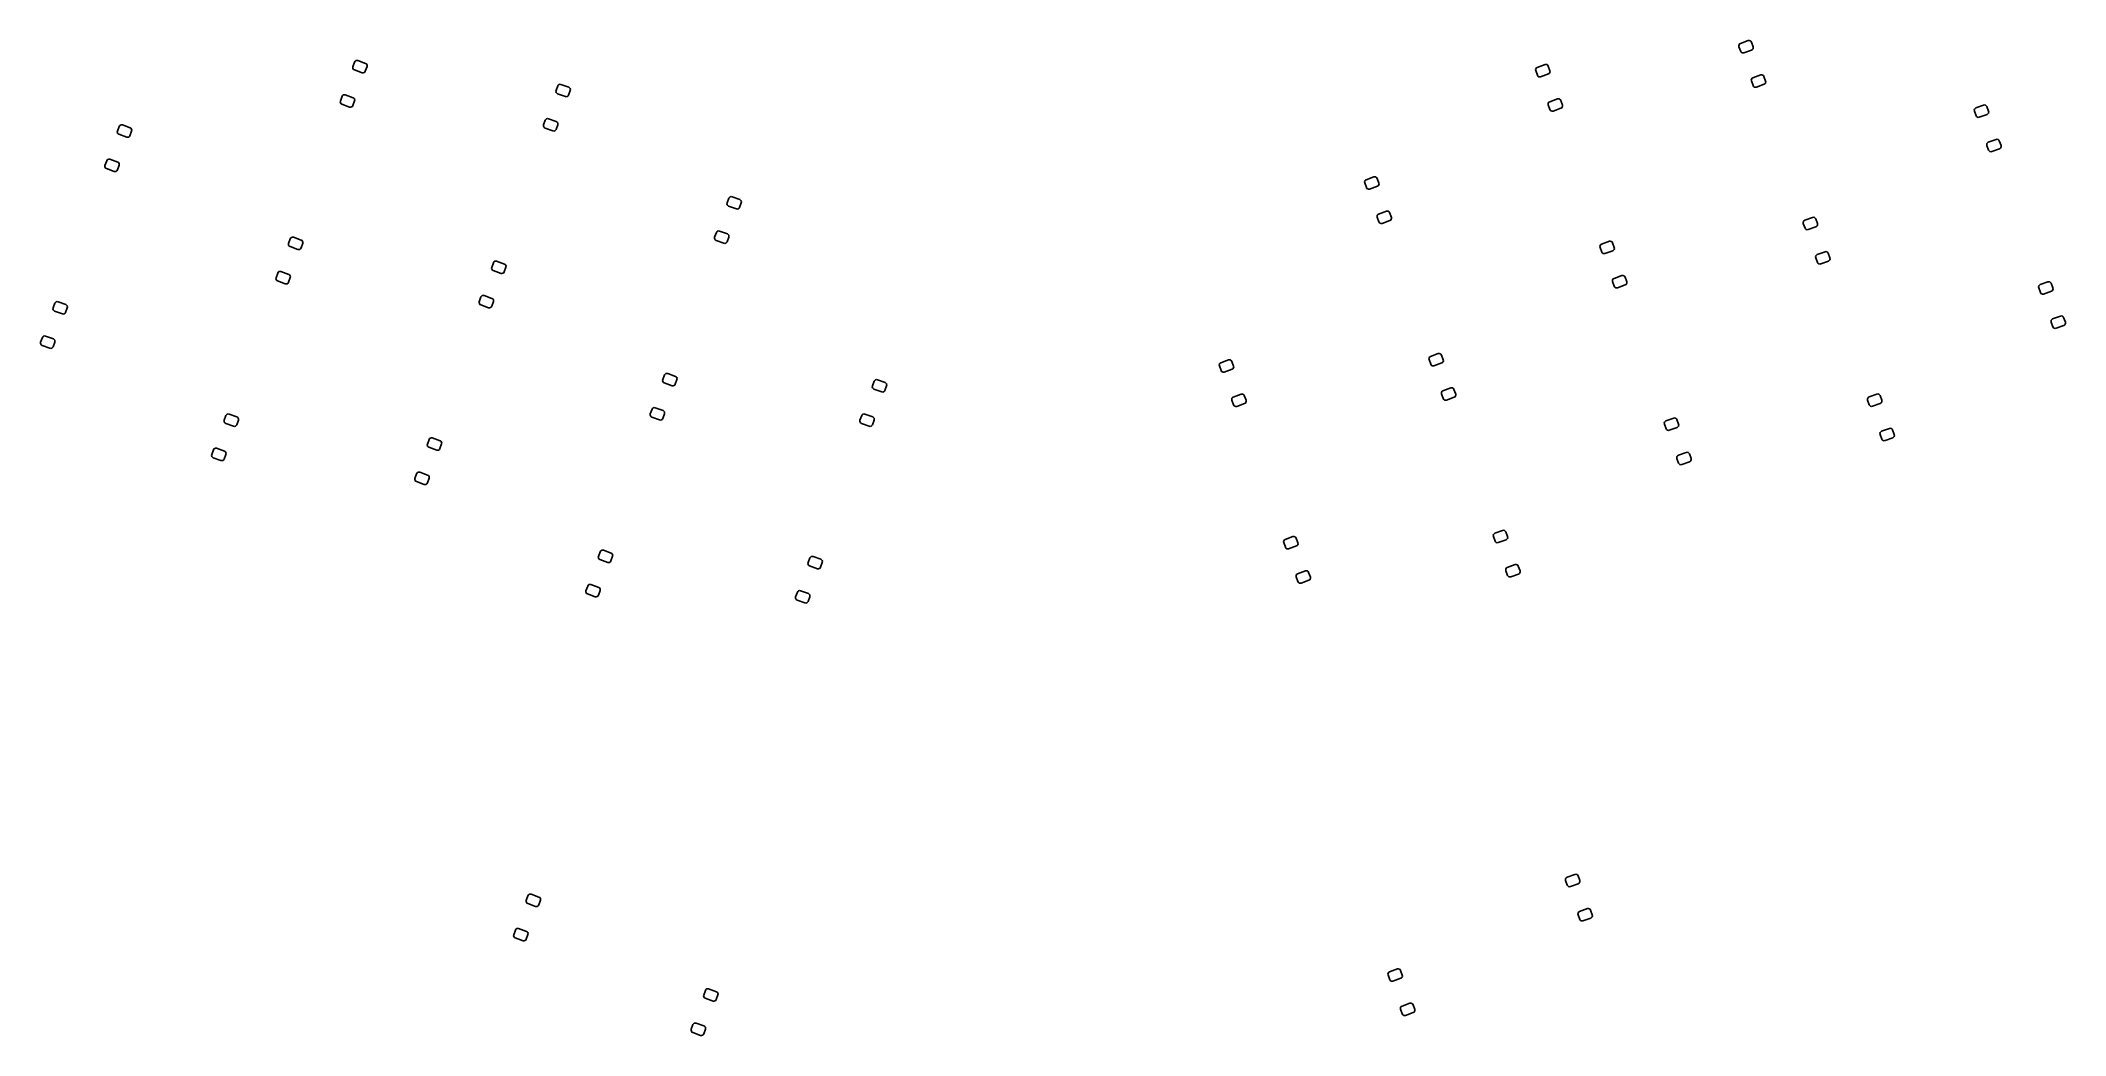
# Model space of a CAD drawing. Extents: x 2.15 to 9.36, y -5.86 to -2.32.
import ezdxf

# ---------------------------------------------------------------- set-up
doc = ezdxf.new("R2010")
doc.units = 0
doc.header["$MEASUREMENT"] = 0
doc.layers.add('BLACK', color=7, linetype='CONTINUOUS')

msp = doc.modelspace()

# ---------------------------------------------------------------- linework, layer by layer
at = {"layer": 'BLACK', "linetype": 'CONTINUOUS'}
for p, q in [((8.19612, -2.34267), (8.19694, -2.33931)), ((8.19665, -2.34608), (8.19612, -2.34267)), ((8.20271, -2.36273), (8.19665, -2.34608)), ((8.19694, -2.33931), (8.19899, -2.33652)), ((8.19899, -2.33652), (8.20194, -2.33473)), ((8.20194, -2.33473), (8.22969, -2.32463)), ((8.2045, -2.36569), (8.20271, -2.36273)), ((8.20729, -2.36773), (8.2045, -2.36569)), ((8.21065, -2.36855), (8.20729, -2.36773)), ((8.21406, -2.36803), (8.21065, -2.36855)), ((8.24181, -2.35793), (8.21406, -2.36803)), ((8.22969, -2.32463), (8.23311, -2.32411)), ((8.23311, -2.32411), (8.23646, -2.32493)), ((8.23646, -2.32493), (8.23925, -2.32697)), ((8.23925, -2.32697), (8.24104, -2.32993)), ((8.24104, -2.32993), (8.2471, -2.34657)), ((8.24476, -2.35613), (8.24181, -2.35793)), ((8.24681, -2.35335), (8.24476, -2.35613)), ((8.24763, -2.34999), (8.24681, -2.35335)), ((8.2471, -2.34657), (8.24763, -2.34999)), ((3.26379, -2.42076), (3.26431, -2.41735)), ((3.26461, -2.42412), (3.26379, -2.42076)), ((3.26431, -2.41735), (3.27037, -2.4007)), ((3.26665, -2.42691), (3.26461, -2.42412)), ((3.26961, -2.4287), (3.26665, -2.42691)), ((3.29735, -2.4388), (3.26961, -2.4287)), ((3.27037, -2.4007), (3.27216, -2.39774)), ((3.27216, -2.39774), (3.27495, -2.3957)), ((3.27495, -2.3957), (3.27831, -2.39488)), ((3.27831, -2.39488), (3.28173, -2.39541)), ((3.28173, -2.39541), (3.30947, -2.4055)), ((3.30077, -2.43933), (3.29735, -2.4388)), ((3.30413, -2.4385), (3.30077, -2.43933)), ((3.30691, -2.43646), (3.30413, -2.4385)), ((3.30871, -2.43351), (3.30691, -2.43646)), ((3.31477, -2.41686), (3.30871, -2.43351)), ((3.30947, -2.4055), (3.31243, -2.4073)), ((3.31243, -2.4073), (3.31447, -2.41008)), ((3.31447, -2.41008), (3.31529, -2.41344)), ((3.31529, -2.41344), (3.31477, -2.41686)), ((7.47297, -2.42781), (7.47379, -2.42446)), ((7.4735, -2.43123), (7.47297, -2.42781)), ((7.47956, -2.44788), (7.4735, -2.43123)), ((7.47379, -2.42446), (7.47584, -2.42167)), ((7.47584, -2.42167), (7.47879, -2.41987)), ((7.47879, -2.41987), (7.50654, -2.40978)), ((7.48135, -2.45083), (7.47956, -2.44788)), ((7.51866, -2.44307), (7.49091, -2.45317)), ((7.50654, -2.40978), (7.50995, -2.40925)), ((7.50995, -2.40925), (7.51331, -2.41007)), ((7.51331, -2.41007), (7.5161, -2.41212)), ((7.5161, -2.41212), (7.51789, -2.41507)), ((7.51789, -2.41507), (7.52395, -2.43172)), ((7.52161, -2.44128), (7.51866, -2.44307)), ((7.52366, -2.43849), (7.52161, -2.44128)), ((7.52448, -2.43513), (7.52366, -2.43849)), ((7.52395, -2.43172), (7.52448, -2.43513)), ((8.24638, -2.45682), (8.27413, -2.44672)), ((8.27413, -2.44672), (8.27754, -2.44619)), ((8.27754, -2.44619), (8.2809, -2.44701)), ((8.2809, -2.44701), (8.28369, -2.44906)), ((8.28369, -2.44906), (8.28548, -2.45201)), ((3.22594, -2.52279), (3.22773, -2.51983)), ((3.22773, -2.51983), (3.23052, -2.51779)), ((3.23052, -2.51779), (3.23387, -2.51697)), ((3.23387, -2.51697), (3.23729, -2.51749)), ((3.23729, -2.51749), (3.26504, -2.52759)), ((3.98694, -2.50591), (3.98746, -2.50249)), ((3.98776, -2.50927), (3.98694, -2.50591)), ((3.98746, -2.50249), (3.99352, -2.48584)), ((3.9898, -2.51205), (3.98776, -2.50927)), ((3.99276, -2.51385), (3.9898, -2.51205)), ((4.0205, -2.52394), (3.99276, -2.51385)), ((3.99352, -2.48584), (3.99532, -2.48289)), ((3.99532, -2.48289), (3.9981, -2.48085)), ((3.9981, -2.48085), (4.00146, -2.48002)), ((4.00146, -2.48002), (4.00488, -2.48055)), ((4.00488, -2.48055), (4.03262, -2.49065)), ((4.03007, -2.52161), (4.02728, -2.52365)), ((4.03186, -2.51865), (4.03007, -2.52161)), ((4.03792, -2.502), (4.03186, -2.51865)), ((4.03262, -2.49065), (4.03558, -2.49244)), ((4.03558, -2.49244), (4.03762, -2.49523)), ((4.03762, -2.49523), (4.03844, -2.49859)), ((4.03844, -2.49859), (4.03792, -2.502)), ((7.48414, -2.45288), (7.48135, -2.45083)), ((7.48749, -2.4537), (7.48414, -2.45288)), ((7.49091, -2.45317), (7.48749, -2.4537)), ((8.24056, -2.46475), (8.24138, -2.4614)), ((8.24108, -2.46817), (8.24056, -2.46475)), ((8.24714, -2.48482), (8.24108, -2.46817)), ((8.24138, -2.4614), (8.24342, -2.45861)), ((8.24342, -2.45861), (8.24638, -2.45682)), ((8.24894, -2.48777), (8.24714, -2.48482)), ((8.25172, -2.48982), (8.24894, -2.48777)), ((8.25508, -2.49064), (8.25172, -2.48982)), ((8.2585, -2.49011), (8.25508, -2.49064)), ((8.28624, -2.48001), (8.2585, -2.49011)), ((8.28548, -2.45201), (8.29154, -2.46866)), ((8.2892, -2.47822), (8.28624, -2.48001)), ((8.29124, -2.47543), (8.2892, -2.47822)), ((8.29206, -2.47208), (8.29124, -2.47543)), ((8.29154, -2.46866), (8.29206, -2.47208)), ((3.21935, -2.54285), (3.21988, -2.53943)), ((3.22017, -2.54621), (3.21935, -2.54285)), ((3.21988, -2.53943), (3.22594, -2.52279)), ((3.22222, -2.54899), (3.22017, -2.54621)), ((3.22517, -2.55079), (3.22222, -2.54899)), ((3.25292, -2.56089), (3.22517, -2.55079)), ((3.25633, -2.56141), (3.25292, -2.56089)), ((3.25969, -2.56059), (3.25633, -2.56141)), ((3.26248, -2.55855), (3.25969, -2.56059)), ((3.26427, -2.55559), (3.26248, -2.55855)), ((3.27033, -2.53894), (3.26427, -2.55559)), ((3.26504, -2.52759), (3.26799, -2.52938)), ((3.26799, -2.52938), (3.27003, -2.53217)), ((3.27003, -2.53217), (3.27086, -2.53553)), ((3.27086, -2.53553), (3.27033, -2.53894)), ((4.02392, -2.52447), (4.0205, -2.52394)), ((4.02728, -2.52365), (4.02392, -2.52447)), ((7.51741, -2.5499), (7.51823, -2.54654)), ((7.51793, -2.55331), (7.51741, -2.5499)), ((7.52399, -2.56996), (7.51793, -2.55331)), ((7.51823, -2.54654), (7.52027, -2.54375)), ((7.52027, -2.54375), (7.52323, -2.54196)), ((7.52323, -2.54196), (7.55097, -2.53186)), ((7.52579, -2.57292), (7.52399, -2.56996)), ((7.52857, -2.57496), (7.52579, -2.57292)), ((7.53193, -2.57578), (7.52857, -2.57496)), ((7.53535, -2.57526), (7.53193, -2.57578)), ((7.56309, -2.56516), (7.53535, -2.57526)), ((7.55097, -2.53186), (7.55439, -2.53134)), ((7.55439, -2.53134), (7.55775, -2.53216)), ((7.55775, -2.53216), (7.56053, -2.5342)), ((7.56053, -2.5342), (7.56233, -2.53716)), ((7.56233, -2.53716), (7.56839, -2.5538)), ((7.56605, -2.56337), (7.56309, -2.56516)), ((7.56809, -2.56058), (7.56605, -2.56337)), ((7.56891, -2.55722), (7.56809, -2.56058)), ((7.56839, -2.5538), (7.56891, -2.55722)), ((9.03373, -2.57199), (9.03455, -2.56863)), ((9.03426, -2.5754), (9.03373, -2.57199)), ((9.04032, -2.59205), (9.03426, -2.5754)), ((9.03455, -2.56863), (9.0366, -2.56584)), ((9.0366, -2.56584), (9.03955, -2.56405)), ((9.03955, -2.56405), (9.0673, -2.55395)), ((9.04211, -2.59501), (9.04032, -2.59205)), ((9.07942, -2.58725), (9.05167, -2.59735)), ((9.0673, -2.55395), (9.07071, -2.55343)), ((9.07071, -2.55343), (9.07407, -2.55425)), ((9.07407, -2.55425), (9.07686, -2.55629)), ((9.07686, -2.55629), (9.07865, -2.55925)), ((9.07865, -2.55925), (9.08471, -2.57589)), ((9.08237, -2.58545), (9.07942, -2.58725)), ((9.08441, -2.58267), (9.08237, -2.58545)), ((9.08524, -2.57931), (9.08441, -2.58267)), ((9.08471, -2.57589), (9.08524, -2.57931)), ((2.42618, -2.65008), (2.4267, -2.64667)), ((2.427, -2.65344), (2.42618, -2.65008)), ((2.4267, -2.64667), (2.43276, -2.63002)), ((2.42904, -2.65623), (2.427, -2.65344)), ((2.432, -2.65802), (2.42904, -2.65623)), ((2.45975, -2.66812), (2.432, -2.65802)), ((2.43276, -2.63002), (2.43456, -2.62706)), ((2.43456, -2.62706), (2.43734, -2.62502)), ((2.43734, -2.62502), (2.4407, -2.6242)), ((2.4407, -2.6242), (2.44412, -2.62472)), ((2.44412, -2.62472), (2.47186, -2.63482)), ((2.46931, -2.66578), (2.46652, -2.66782)), ((2.4711, -2.66283), (2.46931, -2.66578)), ((2.47716, -2.64618), (2.4711, -2.66283)), ((2.47186, -2.63482), (2.47482, -2.63662)), ((2.47482, -2.63662), (2.47686, -2.6394)), ((2.47686, -2.6394), (2.47768, -2.64276)), ((2.47768, -2.64276), (2.47716, -2.64618)), ((3.9425, -2.62799), (3.94303, -2.62458)), ((3.94332, -2.63135), (3.9425, -2.62799)), ((3.94303, -2.62458), (3.94909, -2.60793)), ((3.94537, -2.63414), (3.94332, -2.63135)), ((3.94832, -2.63593), (3.94537, -2.63414)), ((3.97607, -2.64603), (3.94832, -2.63593)), ((3.94909, -2.60793), (3.95088, -2.60498)), ((3.95088, -2.60498), (3.95367, -2.60293)), ((3.95367, -2.60293), (3.95703, -2.60211)), ((3.95703, -2.60211), (3.96044, -2.60264)), ((3.96044, -2.60264), (3.98819, -2.61273)), ((3.97949, -2.64656), (3.97607, -2.64603)), ((3.98284, -2.64574), (3.97949, -2.64656)), ((3.98563, -2.64369), (3.98284, -2.64574)), ((3.98742, -2.64074), (3.98563, -2.64369)), ((3.99348, -2.62409), (3.98742, -2.64074)), ((3.98819, -2.61273), (3.99114, -2.61453)), ((3.99114, -2.61453), (3.99319, -2.61732)), ((3.99319, -2.61732), (3.99401, -2.62067)), ((3.99401, -2.62067), (3.99348, -2.62409)), ((9.0449, -2.59705), (9.04211, -2.59501)), ((9.04825, -2.59787), (9.0449, -2.59705)), ((9.05167, -2.59735), (9.04825, -2.59787)), ((2.46316, -2.66865), (2.45975, -2.66812)), ((2.46652, -2.66782), (2.46316, -2.66865)), ((9.07817, -2.69407), (9.07899, -2.69072)), ((9.07869, -2.69749), (9.07817, -2.69407)), ((9.08475, -2.71414), (9.07869, -2.69749)), ((9.07899, -2.69072), (9.08103, -2.68793)), ((9.08103, -2.68793), (9.08399, -2.68614)), ((9.08399, -2.68614), (9.11173, -2.67604)), ((9.08654, -2.71709), (9.08475, -2.71414)), ((9.08933, -2.71914), (9.08654, -2.71709)), ((9.09269, -2.71996), (9.08933, -2.71914)), ((9.0961, -2.71943), (9.09269, -2.71996)), ((9.12385, -2.70933), (9.0961, -2.71943)), ((9.11173, -2.67604), (9.11515, -2.67551)), ((9.11515, -2.67551), (9.11851, -2.67633)), ((9.11851, -2.67633), (9.12129, -2.67838)), ((9.12129, -2.67838), (9.12309, -2.68133)), ((9.12309, -2.68133), (9.12915, -2.69798)), ((9.12681, -2.70754), (9.12385, -2.70933)), ((9.12885, -2.70475), (9.12681, -2.70754)), ((9.12967, -2.7014), (9.12885, -2.70475)), ((9.12915, -2.69798), (9.12967, -2.7014)), ((2.38174, -2.77217), (2.38227, -2.76875)), ((2.38256, -2.77553), (2.38174, -2.77217)), ((2.38227, -2.76875), (2.38833, -2.75211)), ((2.38461, -2.77831), (2.38256, -2.77553)), ((2.38756, -2.78011), (2.38461, -2.77831)), ((2.41531, -2.79021), (2.38756, -2.78011)), ((2.38833, -2.75211), (2.39012, -2.74915)), ((2.39012, -2.74915), (2.39291, -2.74711)), ((2.39291, -2.74711), (2.39627, -2.74629)), ((2.39627, -2.74629), (2.39968, -2.74681)), ((2.39968, -2.74681), (2.42743, -2.75691)), ((2.41873, -2.79073), (2.41531, -2.79021)), ((2.42208, -2.78991), (2.41873, -2.79073)), ((2.42487, -2.78787), (2.42208, -2.78991)), ((2.42666, -2.78491), (2.42487, -2.78787)), ((2.43272, -2.76826), (2.42666, -2.78491)), ((2.42743, -2.75691), (2.43038, -2.7587)), ((2.43038, -2.7587), (2.43243, -2.76149)), ((2.43243, -2.76149), (2.43325, -2.76485)), ((2.43325, -2.76485), (2.43272, -2.76826)), ((6.8701, -2.81948), (6.89784, -2.80938)), ((6.89784, -2.80938), (6.90126, -2.80886)), ((6.90126, -2.80886), (6.90462, -2.80968)), ((6.90462, -2.80968), (6.9074, -2.81172)), ((4.60401, -2.8825), (4.6068, -2.88045)), ((4.6068, -2.88045), (4.61016, -2.87963)), ((4.61016, -2.87963), (4.61357, -2.88016)), ((4.61357, -2.88016), (4.64132, -2.89026)), ((6.86428, -2.82742), (6.8651, -2.82406)), ((6.8648, -2.83084), (6.86428, -2.82742)), ((6.87086, -2.84749), (6.8648, -2.83084)), ((6.8651, -2.82406), (6.86714, -2.82128)), ((6.86714, -2.82128), (6.8701, -2.81948)), ((6.87265, -2.85044), (6.87086, -2.84749)), ((6.87544, -2.85248), (6.87265, -2.85044)), ((6.8788, -2.85331), (6.87544, -2.85248)), ((6.88221, -2.85278), (6.8788, -2.85331)), ((6.90996, -2.84268), (6.88221, -2.85278)), ((6.9074, -2.81172), (6.9092, -2.81468)), ((6.9092, -2.81468), (6.91526, -2.83133)), ((6.91292, -2.84089), (6.90996, -2.84268)), ((6.91496, -2.8381), (6.91292, -2.84089)), ((6.91578, -2.83474), (6.91496, -2.8381)), ((6.91526, -2.83133), (6.91578, -2.83474)), ((4.59563, -2.90552), (4.59616, -2.9021)), ((4.59646, -2.90887), (4.59563, -2.90552)), ((4.59616, -2.9021), (4.60222, -2.88545)), ((4.5985, -2.91166), (4.59646, -2.90887)), ((4.60145, -2.91345), (4.5985, -2.91166)), ((4.6292, -2.92355), (4.60145, -2.91345)), ((4.60222, -2.88545), (4.60401, -2.8825)), ((4.63262, -2.92408), (4.6292, -2.92355)), ((4.63597, -2.92326), (4.63262, -2.92408)), ((4.63876, -2.92121), (4.63597, -2.92326)), ((4.64055, -2.91826), (4.63876, -2.92121)), ((4.64661, -2.90161), (4.64055, -2.91826)), ((4.64132, -2.89026), (4.64427, -2.89205)), ((4.64427, -2.89205), (4.64632, -2.89484)), ((4.64632, -2.89484), (4.64714, -2.89819)), ((4.64714, -2.89819), (4.64661, -2.90161)), ((6.90871, -2.94951), (6.90953, -2.94615)), ((6.90924, -2.95292), (6.90871, -2.94951)), ((6.9153, -2.96957), (6.90924, -2.95292)), ((6.90953, -2.94615), (6.91158, -2.94336)), ((6.91158, -2.94336), (6.91453, -2.94157)), ((6.91453, -2.94157), (6.94228, -2.93147)), ((6.94228, -2.93147), (6.94569, -2.93094)), ((6.94569, -2.93094), (6.94905, -2.93177)), ((6.94905, -2.93177), (6.95184, -2.93381)), ((6.95184, -2.93381), (6.95363, -2.93676)), ((6.95363, -2.93676), (6.95969, -2.95341)), ((6.95969, -2.95341), (6.96022, -2.95683)), ((8.43085, -2.96366), (8.4586, -2.95356)), ((8.4586, -2.95356), (8.46202, -2.95303)), ((8.46202, -2.95303), (8.46537, -2.95386)), ((8.46537, -2.95386), (8.46816, -2.9559)), ((3.04325, -3.02667), (3.04604, -3.02463)), ((3.04604, -3.02463), (3.0494, -3.02381)), ((3.0494, -3.02381), (3.05281, -3.02433)), ((3.05281, -3.02433), (3.08056, -3.03443)), ((4.5512, -3.0276), (4.55172, -3.02419)), ((4.55172, -3.02419), (4.55778, -3.00754)), ((4.55778, -3.00754), (4.55958, -3.00458)), ((4.55958, -3.00458), (4.56236, -3.00254)), ((4.56236, -3.00254), (4.56572, -3.00172)), ((4.56572, -3.00172), (4.56914, -3.00224)), ((4.56914, -3.00224), (4.59688, -3.01234)), ((4.60218, -3.0237), (4.59612, -3.04035)), ((4.59688, -3.01234), (4.59984, -3.01414)), ((4.59984, -3.01414), (4.60188, -3.01692)), ((4.60188, -3.01692), (4.6027, -3.02028)), ((4.6027, -3.02028), (4.60218, -3.0237)), ((6.91709, -2.97253), (6.9153, -2.96957)), ((6.91988, -2.97457), (6.91709, -2.97253)), ((6.92323, -2.97539), (6.91988, -2.97457)), ((6.92665, -2.97487), (6.92323, -2.97539)), ((6.9544, -2.96477), (6.92665, -2.97487)), ((6.95735, -2.96297), (6.9544, -2.96477)), ((6.9594, -2.96019), (6.95735, -2.96297)), ((6.96022, -2.95683), (6.9594, -2.96019)), ((8.42503, -2.9716), (8.42586, -2.96824)), ((8.42556, -2.97501), (8.42503, -2.9716)), ((8.43162, -2.99166), (8.42556, -2.97501)), ((8.42586, -2.96824), (8.4279, -2.96545)), ((8.4279, -2.96545), (8.43085, -2.96366)), ((8.43341, -2.99462), (8.43162, -2.99166)), ((8.4362, -2.99666), (8.43341, -2.99462)), ((8.43956, -2.99748), (8.4362, -2.99666)), ((8.44297, -2.99695), (8.43956, -2.99748)), ((8.47072, -2.98686), (8.44297, -2.99695)), ((8.46816, -2.9559), (8.46995, -2.95885)), ((8.46995, -2.95885), (8.47601, -2.9755)), ((8.47367, -2.98506), (8.47072, -2.98686)), ((8.47572, -2.98228), (8.47367, -2.98506)), ((8.47654, -2.97892), (8.47572, -2.98228)), ((8.47601, -2.9755), (8.47654, -2.97892)), ((3.03488, -3.04969), (3.0354, -3.04628)), ((3.0357, -3.05305), (3.03488, -3.04969)), ((3.0354, -3.04628), (3.04146, -3.02963)), ((3.03774, -3.05584), (3.0357, -3.05305)), ((3.0407, -3.05763), (3.03774, -3.05584)), ((3.06844, -3.06773), (3.0407, -3.05763)), ((3.04146, -3.02963), (3.04325, -3.02667)), ((3.07186, -3.06825), (3.06844, -3.06773)), ((3.07522, -3.06743), (3.07186, -3.06825)), ((3.078, -3.06539), (3.07522, -3.06743)), ((3.0798, -3.06243), (3.078, -3.06539)), ((3.08586, -3.04579), (3.0798, -3.06243)), ((3.08056, -3.03443), (3.08352, -3.03623)), ((3.08352, -3.03623), (3.08556, -3.03901)), ((3.08556, -3.03901), (3.08638, -3.04237)), ((3.08638, -3.04237), (3.08586, -3.04579)), ((4.55202, -3.03096), (4.5512, -3.0276)), ((4.55406, -3.03375), (4.55202, -3.03096)), ((4.55702, -3.03554), (4.55406, -3.03375)), ((4.58477, -3.04564), (4.55702, -3.03554)), ((4.58818, -3.04617), (4.58477, -3.04564)), ((4.59154, -3.04534), (4.58818, -3.04617)), ((4.59433, -3.0433), (4.59154, -3.04534)), ((4.59612, -3.04035), (4.59433, -3.0433)), ((7.70188, -3.05674), (7.7027, -3.05338)), ((7.70241, -3.06016), (7.70188, -3.05674)), ((7.70847, -3.0768), (7.70241, -3.06016)), ((7.7027, -3.05338), (7.70475, -3.0506)), ((7.70475, -3.0506), (7.7077, -3.0488)), ((7.7077, -3.0488), (7.73545, -3.0387)), ((7.71026, -3.07976), (7.70847, -3.0768)), ((7.71305, -3.0818), (7.71026, -3.07976)), ((7.71641, -3.08262), (7.71305, -3.0818)), ((7.71982, -3.0821), (7.71641, -3.08262)), ((7.74757, -3.072), (7.71982, -3.0821)), ((7.73545, -3.0387), (7.73887, -3.03818)), ((7.73887, -3.03818), (7.74222, -3.039)), ((7.74222, -3.039), (7.74501, -3.04104)), ((7.74501, -3.04104), (7.7468, -3.044)), ((7.7468, -3.044), (7.75286, -3.06065)), ((7.75052, -3.07021), (7.74757, -3.072)), ((7.75257, -3.06742), (7.75052, -3.07021)), ((7.75339, -3.06406), (7.75257, -3.06742)), ((7.75286, -3.06065), (7.75339, -3.06406)), ((8.46947, -3.09368), (8.47029, -3.09032)), ((8.47, -3.0971), (8.46947, -3.09368)), ((8.47605, -3.11375), (8.47, -3.0971)), ((8.47029, -3.09032), (8.47233, -3.08754)), ((8.47233, -3.08754), (8.47529, -3.08574)), ((8.47529, -3.08574), (8.50304, -3.07565)), ((8.50304, -3.07565), (8.50645, -3.07512)), ((8.50645, -3.07512), (8.50981, -3.07594)), ((8.50981, -3.07594), (8.5126, -3.07798)), ((8.5126, -3.07798), (8.51439, -3.08094)), ((8.51439, -3.08094), (8.52045, -3.09759)), ((8.52045, -3.09759), (8.52098, -3.101)), ((2.99044, -3.17178), (2.99097, -3.16836)), ((2.99097, -3.16836), (2.99702, -3.15171)), ((2.99702, -3.15171), (2.99882, -3.14876)), ((2.99882, -3.14876), (3.00161, -3.14672)), ((3.00161, -3.14672), (3.00496, -3.14589)), ((3.00496, -3.14589), (3.00838, -3.14642)), ((3.00838, -3.14642), (3.03613, -3.15652)), ((3.04142, -3.16787), (3.03536, -3.18452)), ((3.03613, -3.15652), (3.03908, -3.15831)), ((3.03908, -3.15831), (3.04112, -3.1611)), ((3.04112, -3.1611), (3.04195, -3.16446)), ((3.04195, -3.16446), (3.04142, -3.16787)), ((3.75803, -3.13484), (3.75855, -3.13142)), ((3.75885, -3.13819), (3.75803, -3.13484)), ((3.75855, -3.13142), (3.76461, -3.11477)), ((3.76089, -3.14098), (3.75885, -3.13819)), ((3.76385, -3.14277), (3.76089, -3.14098)), ((3.79159, -3.15287), (3.76385, -3.14277)), ((3.76461, -3.11477), (3.76641, -3.11182)), ((3.76641, -3.11182), (3.76919, -3.10977)), ((3.76919, -3.10977), (3.77255, -3.10895)), ((3.77255, -3.10895), (3.77597, -3.10948)), ((3.77597, -3.10948), (3.80371, -3.11958)), ((3.79501, -3.1534), (3.79159, -3.15287)), ((3.79837, -3.15258), (3.79501, -3.1534)), ((3.80115, -3.15053), (3.79837, -3.15258)), ((3.80295, -3.14758), (3.80115, -3.15053)), ((3.80901, -3.13093), (3.80295, -3.14758)), ((3.80371, -3.11958), (3.80667, -3.12137)), ((3.80667, -3.12137), (3.80871, -3.12416)), ((3.80871, -3.12416), (3.80953, -3.12751)), ((3.80953, -3.12751), (3.80901, -3.13093)), ((7.75214, -3.17089), (7.77989, -3.16079)), ((7.77989, -3.16079), (7.7833, -3.16026)), ((7.7833, -3.16026), (7.78666, -3.16109)), ((7.78666, -3.16109), (7.78945, -3.16313)), ((7.78945, -3.16313), (7.79124, -3.16608)), ((7.79124, -3.16608), (7.7973, -3.18273)), ((8.47785, -3.1167), (8.47605, -3.11375)), ((8.48064, -3.11875), (8.47785, -3.1167)), ((8.48399, -3.11957), (8.48064, -3.11875)), ((8.48741, -3.11904), (8.48399, -3.11957)), ((8.51516, -3.10894), (8.48741, -3.11904)), ((8.51811, -3.10715), (8.51516, -3.10894)), ((8.52015, -3.10436), (8.51811, -3.10715)), ((8.52098, -3.101), (8.52015, -3.10436)), ((2.99126, -3.17514), (2.99044, -3.17178)), ((2.9933, -3.17792), (2.99126, -3.17514)), ((2.99626, -3.17972), (2.9933, -3.17792)), ((3.02401, -3.18981), (2.99626, -3.17972)), ((3.02742, -3.19034), (3.02401, -3.18981)), ((3.03078, -3.18952), (3.02742, -3.19034)), ((3.03357, -3.18748), (3.03078, -3.18952)), ((3.03536, -3.18452), (3.03357, -3.18748)), ((3.71412, -3.25351), (3.72018, -3.23686)), ((3.72018, -3.23686), (3.72197, -3.2339)), ((3.72197, -3.2339), (3.72476, -3.23186)), ((3.72476, -3.23186), (3.72811, -3.23104)), ((3.72811, -3.23104), (3.73153, -3.23156)), ((3.73153, -3.23156), (3.75928, -3.24166)), ((3.75928, -3.24166), (3.76223, -3.24346)), ((7.74632, -3.17883), (7.74714, -3.17547)), ((7.74684, -3.18224), (7.74632, -3.17883)), ((7.7529, -3.19889), (7.74684, -3.18224)), ((7.74714, -3.17547), (7.74918, -3.17268)), ((7.74918, -3.17268), (7.75214, -3.17089)), ((7.7547, -3.20185), (7.7529, -3.19889)), ((7.75748, -3.20389), (7.7547, -3.20185)), ((7.76084, -3.20471), (7.75748, -3.20389)), ((7.76426, -3.20419), (7.76084, -3.20471)), ((7.792, -3.19409), (7.76426, -3.20419)), ((7.79496, -3.19229), (7.792, -3.19409)), ((7.797, -3.18951), (7.79496, -3.19229)), ((7.79782, -3.18615), (7.797, -3.18951)), ((7.7973, -3.18273), (7.79782, -3.18615)), ((9.26264, -3.20092), (9.26346, -3.19756)), ((9.26317, -3.20433), (9.26264, -3.20092)), ((9.26923, -3.22098), (9.26317, -3.20433)), ((9.26346, -3.19756), (9.26551, -3.19477)), ((9.26551, -3.19477), (9.26846, -3.19298)), ((9.26846, -3.19298), (9.29621, -3.18288)), ((9.27102, -3.22393), (9.26923, -3.22098)), ((9.27381, -3.22598), (9.27102, -3.22393)), ((9.27716, -3.2268), (9.27381, -3.22598)), ((9.28058, -3.22627), (9.27716, -3.2268)), ((9.30833, -3.21618), (9.28058, -3.22627)), ((9.29621, -3.18288), (9.29962, -3.18235)), ((9.29962, -3.18235), (9.30298, -3.18317)), ((9.30298, -3.18317), (9.30577, -3.18522)), ((9.30577, -3.18522), (9.30756, -3.18817)), ((9.30756, -3.18817), (9.31362, -3.20482)), ((9.31128, -3.21438), (9.30833, -3.21618)), ((9.31333, -3.21159), (9.31128, -3.21438)), ((9.31415, -3.20824), (9.31333, -3.21159)), ((9.31362, -3.20482), (9.31415, -3.20824)), ((2.19727, -3.27901), (2.19779, -3.2756)), ((2.19809, -3.28237), (2.19727, -3.27901)), ((2.19779, -3.2756), (2.20385, -3.25895)), ((2.20013, -3.28516), (2.19809, -3.28237)), ((2.20309, -3.28695), (2.20013, -3.28516)), ((2.23083, -3.29705), (2.20309, -3.28695)), ((2.20385, -3.25895), (2.20565, -3.25599)), ((2.20565, -3.25599), (2.20843, -3.25395)), ((2.20843, -3.25395), (2.21179, -3.25313)), ((2.21179, -3.25313), (2.21521, -3.25365)), ((2.21521, -3.25365), (2.24295, -3.26375)), ((2.23425, -3.29757), (2.23083, -3.29705)), ((2.23761, -3.29675), (2.23425, -3.29757)), ((2.2404, -3.29471), (2.23761, -3.29675)), ((2.24219, -3.29175), (2.2404, -3.29471)), ((2.24825, -3.27511), (2.24219, -3.29175)), ((2.24295, -3.26375), (2.24591, -3.26555)), ((2.24591, -3.26555), (2.24795, -3.26833)), ((2.24795, -3.26833), (2.24877, -3.27169)), ((2.24877, -3.27169), (2.24825, -3.27511)), ((3.71359, -3.25692), (3.71412, -3.25351)), ((3.71441, -3.26028), (3.71359, -3.25692)), ((3.71646, -3.26307), (3.71441, -3.26028)), ((3.71941, -3.26486), (3.71646, -3.26307)), ((3.74716, -3.27496), (3.71941, -3.26486)), ((3.75057, -3.27548), (3.74716, -3.27496)), ((3.75393, -3.27466), (3.75057, -3.27548)), ((3.75672, -3.27262), (3.75393, -3.27466)), ((3.75851, -3.26966), (3.75672, -3.27262)), ((3.76457, -3.25302), (3.75851, -3.26966)), ((3.76223, -3.24346), (3.76428, -3.24624)), ((3.76428, -3.24624), (3.7651, -3.2496)), ((3.7651, -3.2496), (3.76457, -3.25302)), ((9.3129, -3.31506), (9.34064, -3.30497)), ((9.34064, -3.30497), (9.34406, -3.30444)), ((9.34406, -3.30444), (9.34742, -3.30526)), ((9.34742, -3.30526), (9.3502, -3.3073)), ((9.3502, -3.3073), (9.352, -3.31026)), ((9.352, -3.31026), (9.35806, -3.32691)), ((2.15336, -3.39768), (2.15942, -3.38103)), ((2.15942, -3.38103), (2.16121, -3.37808)), ((2.16121, -3.37808), (2.164, -3.37603)), ((2.164, -3.37603), (2.16736, -3.37521)), ((2.16736, -3.37521), (2.17077, -3.37574)), ((2.17077, -3.37574), (2.19852, -3.38584)), ((2.19852, -3.38584), (2.20147, -3.38763)), ((9.30708, -3.323), (9.3079, -3.31964)), ((9.3076, -3.32642), (9.30708, -3.323)), ((9.31366, -3.34307), (9.3076, -3.32642)), ((9.3079, -3.31964), (9.30994, -3.31686)), ((9.30994, -3.31686), (9.3129, -3.31506)), ((9.31546, -3.34602), (9.31366, -3.34307)), ((9.31824, -3.34806), (9.31546, -3.34602)), ((9.3216, -3.34889), (9.31824, -3.34806)), ((9.32502, -3.34836), (9.3216, -3.34889)), ((9.35276, -3.33826), (9.32502, -3.34836)), ((9.35572, -3.33647), (9.35276, -3.33826)), ((9.35776, -3.33368), (9.35572, -3.33647)), ((9.35858, -3.33032), (9.35776, -3.33368)), ((9.35806, -3.32691), (9.35858, -3.33032)), ((2.15283, -3.4011), (2.15336, -3.39768)), ((2.15365, -3.40445), (2.15283, -3.4011)), ((2.1557, -3.40724), (2.15365, -3.40445)), ((2.15865, -3.40904), (2.1557, -3.40724)), ((2.1864, -3.41913), (2.15865, -3.40904)), ((2.18982, -3.41966), (2.1864, -3.41913)), ((2.19317, -3.41884), (2.18982, -3.41966)), ((2.19596, -3.41679), (2.19317, -3.41884)), ((2.19775, -3.41384), (2.19596, -3.41679)), ((2.20381, -3.39719), (2.19775, -3.41384)), ((2.20147, -3.38763), (2.20352, -3.39042)), ((2.20352, -3.39042), (2.20434, -3.39378)), ((2.20434, -3.39378), (2.20381, -3.39719)), ((7.09319, -3.45635), (7.09401, -3.45299)), ((7.09371, -3.45977), (7.09319, -3.45635)), ((7.09401, -3.45299), (7.09605, -3.4502)), ((7.09605, -3.4502), (7.09901, -3.44841)), ((7.09901, -3.44841), (7.12675, -3.43831)), ((7.12675, -3.43831), (7.13017, -3.43779)), ((7.13017, -3.43779), (7.13353, -3.43861)), ((7.13353, -3.43861), (7.13631, -3.44065)), ((7.13631, -3.44065), (7.13811, -3.44361)), ((7.13811, -3.44361), (7.14417, -3.46025)), ((4.36725, -3.53103), (4.37331, -3.51438)), ((4.37331, -3.51438), (4.3751, -3.51143)), ((4.3751, -3.51143), (4.37789, -3.50938)), ((4.37789, -3.50938), (4.38125, -3.50856)), ((4.38125, -3.50856), (4.38466, -3.50909)), ((4.38466, -3.50909), (4.41241, -3.51919)), ((4.4177, -3.53054), (4.41164, -3.54719)), ((4.41241, -3.51919), (4.41536, -3.52098)), ((4.41536, -3.52098), (4.41741, -3.52377)), ((4.41741, -3.52377), (4.41823, -3.52712)), ((4.41823, -3.52712), (4.4177, -3.53054)), ((5.12393, -3.53163), (5.12729, -3.53081)), ((5.12729, -3.53081), (5.1307, -3.53134)), ((6.34714, -3.4786), (6.34796, -3.47524)), ((6.34767, -3.48202), (6.34714, -3.4786)), ((6.35373, -3.49866), (6.34767, -3.48202)), ((6.34796, -3.47524), (6.35001, -3.47246)), ((6.35001, -3.47246), (6.35296, -3.47066)), ((6.35296, -3.47066), (6.38071, -3.46056)), ((6.35552, -3.50162), (6.35373, -3.49866)), ((6.35831, -3.50366), (6.35552, -3.50162)), ((6.36167, -3.50449), (6.35831, -3.50366)), ((6.36508, -3.50396), (6.36167, -3.50449)), ((6.39283, -3.49386), (6.36508, -3.50396)), ((6.38071, -3.46056), (6.38413, -3.46004)), ((6.38413, -3.46004), (6.38748, -3.46086)), ((6.38748, -3.46086), (6.39027, -3.4629)), ((6.39027, -3.4629), (6.39206, -3.46586)), ((6.39206, -3.46586), (6.39812, -3.48251)), ((6.39578, -3.49207), (6.39283, -3.49386)), ((6.39783, -3.48928), (6.39578, -3.49207)), ((6.39865, -3.48592), (6.39783, -3.48928)), ((6.39812, -3.48251), (6.39865, -3.48592)), ((7.09977, -3.47641), (7.09371, -3.45977)), ((7.10156, -3.47937), (7.09977, -3.47641)), ((7.10435, -3.48141), (7.10156, -3.47937)), ((7.10771, -3.48223), (7.10435, -3.48141)), ((7.11113, -3.48171), (7.10771, -3.48223)), ((7.13887, -3.47161), (7.11113, -3.48171)), ((7.14183, -3.46982), (7.13887, -3.47161)), ((7.14387, -3.46703), (7.14183, -3.46982)), ((7.14469, -3.46367), (7.14387, -3.46703)), ((7.14417, -3.46025), (7.14469, -3.46367)), ((4.36672, -3.53444), (4.36725, -3.53103)), ((4.36754, -3.5378), (4.36672, -3.53444)), ((4.36959, -3.54059), (4.36754, -3.5378)), ((4.37254, -3.54238), (4.36959, -3.54059)), ((4.40029, -3.55248), (4.37254, -3.54238)), ((4.40371, -3.55301), (4.40029, -3.55248)), ((4.40706, -3.55219), (4.40371, -3.55301)), ((4.40985, -3.55014), (4.40706, -3.55219)), ((4.41164, -3.54719), (4.40985, -3.55014)), ((5.11277, -3.5567), (5.11329, -3.55328)), ((5.11359, -3.56005), (5.11277, -3.5567)), ((5.11329, -3.55328), (5.11935, -3.53663)), ((5.11563, -3.56284), (5.11359, -3.56005)), ((5.11859, -3.56463), (5.11563, -3.56284)), ((5.14633, -3.57473), (5.11859, -3.56463)), ((5.11935, -3.53663), (5.12114, -3.53368)), ((5.12114, -3.53368), (5.12393, -3.53163)), ((5.1307, -3.53134), (5.15845, -3.54144)), ((5.14975, -3.57526), (5.14633, -3.57473)), ((5.15311, -3.57444), (5.14975, -3.57526)), ((5.15589, -3.57239), (5.15311, -3.57444)), ((5.15769, -3.56944), (5.15589, -3.57239)), ((5.16375, -3.55279), (5.15769, -3.56944)), ((5.15845, -3.54144), (5.16141, -3.54323)), ((5.16141, -3.54323), (5.16345, -3.54602)), ((5.16345, -3.54602), (5.16427, -3.54937)), ((5.16427, -3.54937), (5.16375, -3.55279)), ((6.39158, -3.60069), (6.3924, -3.59733)), ((6.3921, -3.6041), (6.39158, -3.60069)), ((6.3924, -3.59733), (6.39444, -3.59454)), ((6.39444, -3.59454), (6.3974, -3.59275)), ((6.3974, -3.59275), (6.42515, -3.58265)), ((6.42515, -3.58265), (6.42856, -3.58212)), ((6.42856, -3.58212), (6.43192, -3.58295)), ((6.43192, -3.58295), (6.43471, -3.58499)), ((6.43471, -3.58499), (6.4365, -3.58794)), ((6.4365, -3.58794), (6.44256, -3.60459)), ((7.13762, -3.57844), (7.13844, -3.57508)), ((7.13815, -3.58185), (7.13762, -3.57844)), ((7.14421, -3.5985), (7.13815, -3.58185)), ((7.13844, -3.57508), (7.14049, -3.57229)), ((7.14049, -3.57229), (7.14344, -3.5705)), ((7.14344, -3.5705), (7.17119, -3.5604)), ((7.146, -3.60145), (7.14421, -3.5985)), ((7.14879, -3.6035), (7.146, -3.60145)), ((7.18331, -3.59369), (7.15556, -3.60379)), ((7.17119, -3.5604), (7.1746, -3.55987)), ((7.1746, -3.55987), (7.17796, -3.56069)), ((7.17796, -3.56069), (7.18075, -3.56274)), ((7.18075, -3.56274), (7.18254, -3.56569)), ((7.18254, -3.56569), (7.1886, -3.58234)), ((7.18626, -3.5919), (7.18331, -3.59369)), ((7.18831, -3.58911), (7.18626, -3.5919)), ((7.18913, -3.58576), (7.18831, -3.58911)), ((7.1886, -3.58234), (7.18913, -3.58576)), ((8.65395, -3.60052), (8.65477, -3.59717)), ((8.65447, -3.60394), (8.65395, -3.60052)), ((8.65477, -3.59717), (8.65681, -3.59438)), ((8.65681, -3.59438), (8.65977, -3.59259)), ((8.65977, -3.59259), (8.68751, -3.58249)), ((8.68751, -3.58249), (8.69093, -3.58196)), ((8.69093, -3.58196), (8.69429, -3.58278)), ((8.69429, -3.58278), (8.69707, -3.58483)), ((8.69707, -3.58483), (8.69887, -3.58778)), ((8.69887, -3.58778), (8.70493, -3.60443)), ((2.80649, -3.6752), (2.81255, -3.65856)), ((2.81255, -3.65856), (2.81434, -3.6556)), ((2.81434, -3.6556), (2.81713, -3.65356)), ((2.81713, -3.65356), (2.82049, -3.65274)), ((2.82049, -3.65274), (2.8239, -3.65326)), ((2.8239, -3.65326), (2.85165, -3.66336)), ((2.85694, -3.67471), (2.85088, -3.69136)), ((2.85165, -3.66336), (2.8546, -3.66515)), ((2.8546, -3.66515), (2.85665, -3.66794)), ((2.85665, -3.66794), (2.85747, -3.6713)), ((2.85747, -3.6713), (2.85694, -3.67471)), ((4.32229, -3.65653), (4.32281, -3.65311)), ((4.32311, -3.65989), (4.32229, -3.65653)), ((4.32281, -3.65311), (4.32887, -3.63647)), ((4.32515, -3.66268), (4.32311, -3.65989)), ((4.32811, -3.66447), (4.32515, -3.66268)), ((4.35585, -3.67457), (4.32811, -3.66447)), ((4.32887, -3.63647), (4.33067, -3.63351)), ((4.33067, -3.63351), (4.33345, -3.63147)), ((4.33345, -3.63147), (4.33681, -3.63065)), ((4.33681, -3.63065), (4.34023, -3.63117)), ((4.34023, -3.63117), (4.36797, -3.64127)), ((4.35927, -3.67509), (4.35585, -3.67457)), ((4.36263, -3.67427), (4.35927, -3.67509)), ((4.36541, -3.67223), (4.36263, -3.67427)), ((4.36721, -3.66927), (4.36541, -3.67223)), ((4.37327, -3.65263), (4.36721, -3.66927)), ((4.36797, -3.64127), (4.37093, -3.64306)), ((4.37093, -3.64306), (4.37297, -3.64585)), ((4.37297, -3.64585), (4.37379, -3.64921)), ((4.37379, -3.64921), (4.37327, -3.65263)), ((5.06886, -3.67537), (5.07492, -3.65872)), ((5.07492, -3.65872), (5.07671, -3.65576)), ((5.07671, -3.65576), (5.0795, -3.65372)), ((5.0795, -3.65372), (5.08285, -3.6529)), ((5.08285, -3.6529), (5.08627, -3.65342)), ((5.08627, -3.65342), (5.11402, -3.66352)), ((5.11931, -3.67488), (5.11325, -3.69152)), ((5.11402, -3.66352), (5.11697, -3.66532)), ((5.11697, -3.66532), (5.11901, -3.6681)), ((5.11901, -3.6681), (5.11984, -3.67146)), ((5.11984, -3.67146), (5.11931, -3.67488)), ((6.39816, -3.62075), (6.3921, -3.6041)), ((6.39996, -3.62371), (6.39816, -3.62075)), ((6.40274, -3.62575), (6.39996, -3.62371)), ((6.4061, -3.62657), (6.40274, -3.62575)), ((6.40952, -3.62605), (6.4061, -3.62657)), ((6.43726, -3.61595), (6.40952, -3.62605)), ((6.44022, -3.61415), (6.43726, -3.61595)), ((6.44226, -3.61137), (6.44022, -3.61415)), ((6.44309, -3.60801), (6.44226, -3.61137)), ((6.44256, -3.60459), (6.44309, -3.60801)), ((7.15214, -3.60432), (7.14879, -3.6035)), ((7.15556, -3.60379), (7.15214, -3.60432)), ((7.93661, -3.67773), (7.96436, -3.66763)), ((7.96436, -3.66763), (7.96778, -3.66711)), ((7.96778, -3.66711), (7.97113, -3.66793)), ((7.97113, -3.66793), (7.97392, -3.66997)), ((7.97392, -3.66997), (7.97571, -3.67293)), ((7.97571, -3.67293), (7.98177, -3.68957)), ((8.66053, -3.62059), (8.65447, -3.60394)), ((8.66232, -3.62354), (8.66053, -3.62059)), ((8.66511, -3.62559), (8.66232, -3.62354)), ((8.66847, -3.62641), (8.66511, -3.62559)), ((8.67188, -3.62588), (8.66847, -3.62641)), ((8.69963, -3.61578), (8.67188, -3.62588)), ((8.70259, -3.61399), (8.69963, -3.61578)), ((8.70463, -3.6112), (8.70259, -3.61399)), ((8.70545, -3.60785), (8.70463, -3.6112)), ((8.70493, -3.60443), (8.70545, -3.60785)), ((2.80596, -3.67862), (2.80649, -3.6752)), ((2.80679, -3.68198), (2.80596, -3.67862)), ((2.80883, -3.68476), (2.80679, -3.68198)), ((2.81178, -3.68656), (2.80883, -3.68476)), ((2.83953, -3.69666), (2.81178, -3.68656)), ((2.84295, -3.69718), (2.83953, -3.69666)), ((2.8463, -3.69636), (2.84295, -3.69718)), ((2.84909, -3.69432), (2.8463, -3.69636)), ((2.85088, -3.69136), (2.84909, -3.69432)), ((3.52964, -3.76035), (3.5357, -3.7437)), ((3.5357, -3.7437), (3.53749, -3.74075)), ((3.53749, -3.74075), (3.54028, -3.7387)), ((3.54028, -3.7387), (3.54364, -3.73788)), ((3.54364, -3.73788), (3.54705, -3.73841)), ((3.54705, -3.73841), (3.5748, -3.7485)), ((5.06833, -3.67878), (5.06886, -3.67537)), ((5.06915, -3.68214), (5.06833, -3.67878)), ((5.0712, -3.68493), (5.06915, -3.68214)), ((5.07415, -3.68672), (5.0712, -3.68493)), ((5.1019, -3.69682), (5.07415, -3.68672)), ((5.10531, -3.69735), (5.1019, -3.69682)), ((5.10867, -3.69652), (5.10531, -3.69735)), ((5.11146, -3.69448), (5.10867, -3.69652)), ((5.11325, -3.69152), (5.11146, -3.69448)), ((7.93079, -3.68567), (7.93162, -3.68231)), ((7.93132, -3.68908), (7.93079, -3.68567)), ((7.93738, -3.70573), (7.93132, -3.68908)), ((7.93162, -3.68231), (7.93366, -3.67952)), ((7.93366, -3.67952), (7.93661, -3.67773)), ((7.93917, -3.70869), (7.93738, -3.70573)), ((7.94196, -3.71073), (7.93917, -3.70869)), ((7.94532, -3.71155), (7.94196, -3.71073)), ((7.94873, -3.71103), (7.94532, -3.71155)), ((7.97648, -3.70093), (7.94873, -3.71103)), ((7.97943, -3.69914), (7.97648, -3.70093)), ((7.98148, -3.69635), (7.97943, -3.69914)), ((7.9823, -3.69299), (7.98148, -3.69635)), ((7.98177, -3.68957), (7.9823, -3.69299)), ((8.69838, -3.72261), (8.6992, -3.71925)), ((8.69891, -3.72603), (8.69838, -3.72261)), ((8.70497, -3.74267), (8.69891, -3.72603)), ((8.6992, -3.71925), (8.70125, -3.71647)), ((8.70125, -3.71647), (8.7042, -3.71467)), ((8.7042, -3.71467), (8.73195, -3.70457)), ((8.70676, -3.74563), (8.70497, -3.74267)), ((8.70955, -3.74767), (8.70676, -3.74563)), ((8.74407, -3.73787), (8.71632, -3.74797)), ((8.73195, -3.70457), (8.73536, -3.70405)), ((8.73536, -3.70405), (8.73872, -3.70487)), ((8.73872, -3.70487), (8.74151, -3.70691)), ((8.74151, -3.70691), (8.7433, -3.70987)), ((8.7433, -3.70987), (8.74936, -3.72652)), ((8.74702, -3.73608), (8.74407, -3.73787)), ((8.74907, -3.73329), (8.74702, -3.73608)), ((8.74989, -3.72993), (8.74907, -3.73329)), ((8.74936, -3.72652), (8.74989, -3.72993)), ((2.76153, -3.80071), (2.76205, -3.79729)), ((2.76235, -3.80406), (2.76153, -3.80071)), ((2.76205, -3.79729), (2.76811, -3.78064)), ((2.76439, -3.80685), (2.76235, -3.80406)), ((2.76735, -3.80864), (2.76439, -3.80685)), ((2.7951, -3.81874), (2.76735, -3.80864)), ((2.76811, -3.78064), (2.76991, -3.77769)), ((2.76991, -3.77769), (2.77269, -3.77564)), ((2.77269, -3.77564), (2.77605, -3.77482)), ((2.77605, -3.77482), (2.77947, -3.77535)), ((2.77947, -3.77535), (2.80721, -3.78545)), ((2.79851, -3.81927), (2.7951, -3.81874)), ((2.80187, -3.81845), (2.79851, -3.81927)), ((2.80466, -3.8164), (2.80187, -3.81845)), ((2.80645, -3.81345), (2.80466, -3.8164)), ((2.81251, -3.7968), (2.80645, -3.81345)), ((2.80721, -3.78545), (2.81017, -3.78724)), ((2.81017, -3.78724), (2.81221, -3.79003)), ((2.81221, -3.79003), (2.81303, -3.79338)), ((2.81303, -3.79338), (2.81251, -3.7968)), ((3.52912, -3.76376), (3.52964, -3.76035)), ((3.52994, -3.76712), (3.52912, -3.76376)), ((3.53198, -3.76991), (3.52994, -3.76712)), ((3.53494, -3.7717), (3.53198, -3.76991)), ((3.56268, -3.7818), (3.53494, -3.7717)), ((3.5661, -3.78233), (3.56268, -3.7818)), ((3.56946, -3.78151), (3.5661, -3.78233)), ((3.57224, -3.77946), (3.56946, -3.78151)), ((3.57404, -3.77651), (3.57224, -3.77946)), ((3.5801, -3.75986), (3.57404, -3.77651)), ((3.5748, -3.7485), (3.57776, -3.7503)), ((3.57776, -3.7503), (3.5798, -3.75309)), ((3.5798, -3.75309), (3.58062, -3.75644)), ((3.58062, -3.75644), (3.5801, -3.75986)), ((7.97523, -3.80775), (7.97605, -3.8044)), ((7.97575, -3.81117), (7.97523, -3.80775)), ((7.98181, -3.82782), (7.97575, -3.81117)), ((7.97605, -3.8044), (7.97809, -3.80161)), ((7.97809, -3.80161), (7.98105, -3.79982)), ((7.98105, -3.79982), (8.0088, -3.78972)), ((8.0088, -3.78972), (8.01221, -3.78919)), ((8.01221, -3.78919), (8.01557, -3.79001)), ((8.01557, -3.79001), (8.01836, -3.79206)), ((8.01836, -3.79206), (8.02015, -3.79501)), ((8.02015, -3.79501), (8.02621, -3.81166)), ((8.02591, -3.81843), (8.02387, -3.82122)), ((8.02674, -3.81508), (8.02591, -3.81843)), ((8.02621, -3.81166), (8.02674, -3.81508)), ((8.7129, -3.74849), (8.70955, -3.74767)), ((8.71632, -3.74797), (8.7129, -3.74849)), ((3.48468, -3.88585), (3.48521, -3.88243)), ((3.4855, -3.88921), (3.48468, -3.88585)), ((3.48521, -3.88243), (3.49127, -3.86579)), ((3.48755, -3.892), (3.4855, -3.88921)), ((3.49127, -3.86579), (3.49306, -3.86283)), ((3.49306, -3.86283), (3.49585, -3.86079)), ((3.49585, -3.86079), (3.4992, -3.85997)), ((3.4992, -3.85997), (3.50262, -3.86049)), ((3.50262, -3.86049), (3.53037, -3.87059)), ((3.53566, -3.88194), (3.5296, -3.89859)), ((3.53037, -3.87059), (3.53332, -3.87238)), ((3.53332, -3.87238), (3.53536, -3.87517)), ((3.53536, -3.87517), (3.53619, -3.87853)), ((3.53619, -3.87853), (3.53566, -3.88194)), ((7.98361, -3.83077), (7.98181, -3.82782)), ((7.98639, -3.83282), (7.98361, -3.83077)), ((7.98975, -3.83364), (7.98639, -3.83282)), ((7.99317, -3.83311), (7.98975, -3.83364)), ((8.02091, -3.82301), (7.99317, -3.83311)), ((8.02387, -3.82122), (8.02091, -3.82301)), ((3.4905, -3.89379), (3.48755, -3.892)), ((3.51825, -3.90389), (3.4905, -3.89379)), ((3.52166, -3.90441), (3.51825, -3.90389)), ((3.52502, -3.90359), (3.52166, -3.90441)), ((3.52781, -3.90155), (3.52502, -3.90359)), ((3.5296, -3.89859), (3.52781, -3.90155)), ((6.57605, -4.10753), (6.57688, -4.10417)), ((6.57688, -4.10417), (6.57892, -4.10138)), ((6.57892, -4.10138), (6.58187, -4.09959)), ((6.58187, -4.09959), (6.60962, -4.08949)), ((6.60962, -4.08949), (6.61304, -4.08897)), ((6.61304, -4.08897), (6.61639, -4.08979)), ((6.61639, -4.08979), (6.61918, -4.09183)), ((6.61918, -4.09183), (6.62098, -4.09479)), ((6.62098, -4.09479), (6.62703, -4.11143)), ((7.3221, -4.08528), (7.32292, -4.08192)), ((7.32262, -4.08869), (7.3221, -4.08528)), ((7.32868, -4.10534), (7.32262, -4.08869)), ((7.32292, -4.08192), (7.32496, -4.07913)), ((7.32496, -4.07913), (7.32792, -4.07734)), ((7.32792, -4.07734), (7.35566, -4.06724)), ((7.33048, -4.1083), (7.32868, -4.10534)), ((7.36778, -4.10054), (7.34004, -4.11064)), ((7.35566, -4.06724), (7.35908, -4.06671)), ((7.35908, -4.06671), (7.36244, -4.06754)), ((7.36244, -4.06754), (7.36523, -4.06958)), ((7.36523, -4.06958), (7.36702, -4.07253)), ((7.36702, -4.07253), (7.37308, -4.08918)), ((7.37074, -4.09874), (7.36778, -4.10054)), ((7.37278, -4.09596), (7.37074, -4.09874)), ((7.3736, -4.0926), (7.37278, -4.09596)), ((7.37308, -4.08918), (7.3736, -4.0926)), ((4.13781, -4.16337), (4.13834, -4.15996)), ((4.13863, -4.16673), (4.13781, -4.16337)), ((4.13834, -4.15996), (4.1444, -4.14331)), ((4.14068, -4.16952), (4.13863, -4.16673)), ((4.14363, -4.17131), (4.14068, -4.16952)), ((4.17138, -4.18141), (4.14363, -4.17131)), ((4.1444, -4.14331), (4.14619, -4.14035)), ((4.14619, -4.14035), (4.14898, -4.13831)), ((4.14898, -4.13831), (4.15233, -4.13749)), ((4.15233, -4.13749), (4.15575, -4.13801)), ((4.15575, -4.13801), (4.1835, -4.14811)), ((4.18094, -4.17907), (4.17815, -4.18111)), ((4.18273, -4.17612), (4.18094, -4.17907)), ((4.18879, -4.15947), (4.18273, -4.17612)), ((4.1835, -4.14811), (4.18645, -4.14991)), ((4.18645, -4.14991), (4.1885, -4.15269)), ((4.1885, -4.15269), (4.18932, -4.15605)), ((4.18932, -4.15605), (4.18879, -4.15947)), ((4.88438, -4.18221), (4.89044, -4.16556)), ((4.89044, -4.16556), (4.89223, -4.16261)), ((4.89223, -4.16261), (4.89502, -4.16056)), ((4.89502, -4.16056), (4.89838, -4.15974)), ((4.89838, -4.15974), (4.90179, -4.16027)), ((4.90179, -4.16027), (4.92954, -4.17037)), ((4.92954, -4.17037), (4.9325, -4.17216)), ((4.9325, -4.17216), (4.93454, -4.17495)), ((4.93454, -4.17495), (4.93536, -4.1783)), ((4.93536, -4.1783), (4.93483, -4.18172)), ((6.57658, -4.11094), (6.57605, -4.10753)), ((6.58264, -4.12759), (6.57658, -4.11094)), ((6.58443, -4.13055), (6.58264, -4.12759)), ((6.58722, -4.13259), (6.58443, -4.13055)), ((6.59058, -4.13341), (6.58722, -4.13259)), ((6.59399, -4.13289), (6.59058, -4.13341)), ((6.62174, -4.12279), (6.59399, -4.13289)), ((6.6247, -4.121), (6.62174, -4.12279)), ((6.62674, -4.11821), (6.6247, -4.121)), ((6.62756, -4.11485), (6.62674, -4.11821)), ((6.62703, -4.11143), (6.62756, -4.11485)), ((7.33326, -4.11034), (7.33048, -4.1083)), ((7.33662, -4.11116), (7.33326, -4.11034)), ((7.34004, -4.11064), (7.33662, -4.11116)), ((4.17479, -4.18194), (4.17138, -4.18141)), ((4.17815, -4.18111), (4.17479, -4.18194)), ((4.88385, -4.18562), (4.88438, -4.18221)), ((4.88468, -4.18898), (4.88385, -4.18562)), ((4.88672, -4.19177), (4.88468, -4.18898)), ((4.88967, -4.19356), (4.88672, -4.19177)), ((4.91742, -4.20366), (4.88967, -4.19356)), ((4.92084, -4.20419), (4.91742, -4.20366)), ((4.92419, -4.20337), (4.92084, -4.20419)), ((4.92698, -4.20132), (4.92419, -4.20337)), ((4.92878, -4.19837), (4.92698, -4.20132)), ((4.93483, -4.18172), (4.92878, -4.19837)), ((6.62049, -4.22961), (6.62131, -4.22626)), ((6.62102, -4.23303), (6.62049, -4.22961)), ((6.62708, -4.24968), (6.62102, -4.23303)), ((6.62131, -4.22626), (6.62336, -4.22347)), ((6.62336, -4.22347), (6.62631, -4.22168)), ((6.62631, -4.22168), (6.65406, -4.21158)), ((6.62887, -4.25263), (6.62708, -4.24968)), ((6.66618, -4.24487), (6.63843, -4.25497)), ((6.65406, -4.21158), (6.65747, -4.21105)), ((6.65747, -4.21105), (6.66083, -4.21187)), ((6.66083, -4.21187), (6.66362, -4.21392)), ((6.66362, -4.21392), (6.66541, -4.21687)), ((6.66541, -4.21687), (6.67147, -4.23352)), ((6.66913, -4.24308), (6.66618, -4.24487)), ((6.67117, -4.24029), (6.66913, -4.24308)), ((6.672, -4.23694), (6.67117, -4.24029)), ((6.67147, -4.23352), (6.672, -4.23694)), ((7.36653, -4.20736), (7.36735, -4.20401)), ((7.36706, -4.21078), (7.36653, -4.20736)), ((7.37312, -4.22743), (7.36706, -4.21078)), ((7.36735, -4.20401), (7.3694, -4.20122)), ((7.3694, -4.20122), (7.37235, -4.19943)), ((7.37235, -4.19943), (7.4001, -4.18933)), ((7.37491, -4.23038), (7.37312, -4.22743)), ((7.3777, -4.23243), (7.37491, -4.23038)), ((7.38106, -4.23325), (7.3777, -4.23243)), ((7.38447, -4.23272), (7.38106, -4.23325)), ((7.41222, -4.22262), (7.38447, -4.23272)), ((7.4001, -4.18933), (7.40352, -4.1888)), ((7.40352, -4.1888), (7.40687, -4.18962)), ((7.40687, -4.18962), (7.40966, -4.19167)), ((7.40966, -4.19167), (7.41145, -4.19462)), ((7.41145, -4.19462), (7.41751, -4.21127)), ((7.41517, -4.22083), (7.41222, -4.22262)), ((7.41722, -4.21804), (7.41517, -4.22083)), ((7.41804, -4.21469), (7.41722, -4.21804)), ((7.41751, -4.21127), (7.41804, -4.21469)), ((4.09338, -4.28546), (4.0939, -4.28204)), ((4.0942, -4.28882), (4.09338, -4.28546)), ((4.0939, -4.28204), (4.09996, -4.26539)), ((4.09624, -4.2916), (4.0942, -4.28882)), ((4.0992, -4.2934), (4.09624, -4.2916)), ((4.12694, -4.3035), (4.0992, -4.2934)), ((4.09996, -4.26539), (4.10175, -4.26244)), ((4.10175, -4.26244), (4.10454, -4.2604)), ((4.10454, -4.2604), (4.1079, -4.25957)), ((4.1079, -4.25957), (4.11132, -4.2601)), ((4.11132, -4.2601), (4.13906, -4.2702)), ((4.13036, -4.30402), (4.12694, -4.3035)), ((4.13372, -4.3032), (4.13036, -4.30402)), ((4.1365, -4.30116), (4.13372, -4.3032)), ((4.1383, -4.2982), (4.1365, -4.30116)), ((4.14436, -4.28155), (4.1383, -4.2982)), ((4.13906, -4.2702), (4.14202, -4.27199)), ((4.14202, -4.27199), (4.14406, -4.27478)), ((4.14406, -4.27478), (4.14488, -4.27814)), ((4.14488, -4.27814), (4.14436, -4.28155)), ((4.83942, -4.30771), (4.83994, -4.30429)), ((4.84024, -4.31107), (4.83942, -4.30771)), ((4.83994, -4.30429), (4.846, -4.28765)), ((4.84228, -4.31386), (4.84024, -4.31107)), ((4.84524, -4.31565), (4.84228, -4.31386)), ((4.87299, -4.32575), (4.84524, -4.31565)), ((4.846, -4.28765), (4.8478, -4.28469)), ((4.8478, -4.28469), (4.85058, -4.28265)), ((4.85058, -4.28265), (4.85394, -4.28183)), ((4.85394, -4.28183), (4.85736, -4.28235)), ((4.85736, -4.28235), (4.8851, -4.29245)), ((4.88255, -4.32341), (4.87976, -4.32545)), ((4.88434, -4.32045), (4.88255, -4.32341)), ((4.8904, -4.3038), (4.88434, -4.32045)), ((4.8851, -4.29245), (4.88806, -4.29424)), ((4.88806, -4.29424), (4.8901, -4.29703)), ((4.8901, -4.29703), (4.89092, -4.30039)), ((4.89092, -4.30039), (4.8904, -4.3038)), ((6.63166, -4.25468), (6.62887, -4.25263)), ((6.63501, -4.2555), (6.63166, -4.25468)), ((6.63843, -4.25497), (6.63501, -4.2555)), ((4.8764, -4.32627), (4.87299, -4.32575)), ((4.87976, -4.32545), (4.8764, -4.32627)), ((7.5791, -5.30939), (7.57992, -5.30603)), ((7.57963, -5.3128), (7.5791, -5.30939)), ((7.58569, -5.32945), (7.57963, -5.3128)), ((7.57992, -5.30603), (7.58197, -5.30324)), ((7.58197, -5.30324), (7.58492, -5.30145)), ((7.58492, -5.30145), (7.61267, -5.29135)), ((7.58748, -5.33241), (7.58569, -5.32945)), ((7.62479, -5.32465), (7.59704, -5.33475)), ((7.61267, -5.29135), (7.61609, -5.29083)), ((7.61609, -5.29083), (7.61944, -5.29165)), ((7.61944, -5.29165), (7.62223, -5.29369)), ((7.62223, -5.29369), (7.62402, -5.29665)), ((7.62402, -5.29665), (7.63008, -5.31329)), ((7.62774, -5.32285), (7.62479, -5.32465)), ((7.62979, -5.32007), (7.62774, -5.32285)), ((7.63061, -5.31671), (7.62979, -5.32007)), ((7.63008, -5.31329), (7.63061, -5.31671)), ((3.88081, -5.38748), (3.88133, -5.38407)), ((3.88163, -5.39084), (3.88081, -5.38748)), ((3.88133, -5.38407), (3.88739, -5.36742)), ((3.88367, -5.39363), (3.88163, -5.39084)), ((3.88663, -5.39542), (3.88367, -5.39363)), ((3.91437, -5.40552), (3.88663, -5.39542)), ((3.88739, -5.36742), (3.88919, -5.36447)), ((3.88919, -5.36447), (3.89197, -5.36242)), ((3.89197, -5.36242), (3.89533, -5.3616)), ((3.89533, -5.3616), (3.89875, -5.36213)), ((3.89875, -5.36213), (3.92649, -5.37222)), ((3.92393, -5.40318), (3.92115, -5.40523)), ((3.92573, -5.40023), (3.92393, -5.40318)), ((3.93179, -5.38358), (3.92573, -5.40023)), ((3.92649, -5.37222), (3.92945, -5.37402)), ((3.92945, -5.37402), (3.93149, -5.37681)), ((3.93149, -5.37681), (3.93231, -5.38016)), ((3.93231, -5.38016), (3.93179, -5.38358)), ((7.59027, -5.33445), (7.58748, -5.33241)), ((7.59362, -5.33527), (7.59027, -5.33445)), ((7.59704, -5.33475), (7.59362, -5.33527)), ((3.91779, -5.40605), (3.91437, -5.40552)), ((3.92115, -5.40523), (3.91779, -5.40605)), ((7.62354, -5.43147), (7.62436, -5.42812)), ((7.62406, -5.43489), (7.62354, -5.43147)), ((7.63012, -5.45154), (7.62406, -5.43489)), ((7.62436, -5.42812), (7.6264, -5.42533)), ((7.6264, -5.42533), (7.62936, -5.42354)), ((7.62936, -5.42354), (7.6571, -5.41344)), ((7.63192, -5.45449), (7.63012, -5.45154)), ((7.6347, -5.45654), (7.63192, -5.45449)), ((7.63806, -5.45736), (7.6347, -5.45654)), ((7.64148, -5.45683), (7.63806, -5.45736)), ((7.66922, -5.44673), (7.64148, -5.45683)), ((7.6571, -5.41344), (7.66052, -5.41291)), ((7.66052, -5.41291), (7.66388, -5.41373)), ((7.66388, -5.41373), (7.66667, -5.41578)), ((7.66667, -5.41578), (7.66846, -5.41873)), ((7.66846, -5.41873), (7.67452, -5.43538)), ((7.67218, -5.44494), (7.66922, -5.44673)), ((7.67422, -5.44215), (7.67218, -5.44494)), ((7.67504, -5.4388), (7.67422, -5.44215)), ((7.67452, -5.43538), (7.67504, -5.4388)), ((3.83637, -5.50957), (3.8369, -5.50615)), ((3.83719, -5.51293), (3.83637, -5.50957)), ((3.8369, -5.50615), (3.84296, -5.48951)), ((3.83924, -5.51571), (3.83719, -5.51293)), ((3.84219, -5.51751), (3.83924, -5.51571)), ((3.86994, -5.52761), (3.84219, -5.51751)), ((3.84296, -5.48951), (3.84475, -5.48655)), ((3.84475, -5.48655), (3.84754, -5.48451)), ((3.84754, -5.48451), (3.85089, -5.48369)), ((3.85089, -5.48369), (3.85431, -5.48421)), ((3.85431, -5.48421), (3.88206, -5.49431)), ((3.87335, -5.52813), (3.86994, -5.52761)), ((3.87671, -5.52731), (3.87335, -5.52813)), ((3.8795, -5.52527), (3.87671, -5.52731)), ((3.88129, -5.52231), (3.8795, -5.52527)), ((3.88735, -5.50566), (3.88129, -5.52231)), ((3.88206, -5.49431), (3.88501, -5.4961)), ((3.88501, -5.4961), (3.88706, -5.49889)), ((3.88706, -5.49889), (3.88788, -5.50225)), ((3.88788, -5.50225), (3.88735, -5.50566)), ((6.94751, -5.6461), (6.94834, -5.64275)), ((6.94804, -5.64952), (6.94751, -5.6461)), ((6.9541, -5.66617), (6.94804, -5.64952)), ((6.94834, -5.64275), (6.95038, -5.63996)), ((6.95038, -5.63996), (6.95333, -5.63817)), ((6.95333, -5.63817), (6.98108, -5.62807)), ((6.95589, -5.66912), (6.9541, -5.66617)), ((6.95868, -5.67117), (6.95589, -5.66912)), ((6.96204, -5.67199), (6.95868, -5.67117)), ((6.96545, -5.67146), (6.96204, -5.67199)), ((6.9932, -5.66136), (6.96545, -5.67146)), ((6.98108, -5.62807), (6.9845, -5.62754)), ((6.9845, -5.62754), (6.98786, -5.62836)), ((6.98786, -5.62836), (6.99064, -5.63041)), ((6.99064, -5.63041), (6.99244, -5.63336)), ((6.99244, -5.63336), (6.99849, -5.65001)), ((6.99616, -5.65957), (6.9932, -5.66136)), ((6.9982, -5.65678), (6.99616, -5.65957)), ((6.99902, -5.65343), (6.9982, -5.65678)), ((6.99849, -5.65001), (6.99902, -5.65343)), ((4.51239, -5.7242), (4.51292, -5.72078)), ((4.51322, -5.72756), (4.51239, -5.7242)), ((4.51292, -5.72078), (4.51898, -5.70414)), ((4.51526, -5.73034), (4.51322, -5.72756)), ((4.51821, -5.73214), (4.51526, -5.73034)), ((4.54596, -5.74224), (4.51821, -5.73214)), ((4.51898, -5.70414), (4.52077, -5.70118)), ((4.52077, -5.70118), (4.52356, -5.69914)), ((4.52356, -5.69914), (4.52692, -5.69832)), ((4.52692, -5.69832), (4.53033, -5.69884)), ((4.53033, -5.69884), (4.55808, -5.70894)), ((4.54938, -5.74276), (4.54596, -5.74224)), ((4.55273, -5.74194), (4.54938, -5.74276)), ((4.55552, -5.7399), (4.55273, -5.74194)), ((4.55732, -5.73694), (4.55552, -5.7399)), ((4.56337, -5.72029), (4.55732, -5.73694)), ((4.55808, -5.70894), (4.56104, -5.71073)), ((4.56104, -5.71073), (4.56308, -5.71352)), ((4.56308, -5.71352), (4.5639, -5.71688)), ((4.5639, -5.71688), (4.56337, -5.72029)), ((6.99277, -5.76483), (6.99482, -5.76205)), ((6.99482, -5.76205), (6.99777, -5.76025)), ((6.99777, -5.76025), (7.02552, -5.75015)), ((7.02552, -5.75015), (7.02893, -5.74963)), ((7.02893, -5.74963), (7.03229, -5.75045)), ((7.03229, -5.75045), (7.03508, -5.75249)), ((7.03508, -5.75249), (7.03687, -5.75545)), ((7.03687, -5.75545), (7.04293, -5.7721)), ((4.46848, -5.84287), (4.47454, -5.82622)), ((4.47454, -5.82622), (4.47634, -5.82327)), ((4.47634, -5.82327), (4.47912, -5.82122)), ((4.47912, -5.82122), (4.48248, -5.8204)), ((4.48248, -5.8204), (4.4859, -5.82093)), ((4.4859, -5.82093), (4.51364, -5.83103)), ((4.51364, -5.83103), (4.5166, -5.83282)), ((4.5166, -5.83282), (4.51864, -5.83561)), ((4.51864, -5.83561), (4.51946, -5.83896)), ((6.99195, -5.76819), (6.99277, -5.76483)), ((6.99248, -5.77161), (6.99195, -5.76819)), ((6.99854, -5.78825), (6.99248, -5.77161)), ((7.00033, -5.79121), (6.99854, -5.78825)), ((7.00312, -5.79325), (7.00033, -5.79121)), ((7.00647, -5.79407), (7.00312, -5.79325)), ((7.00989, -5.79355), (7.00647, -5.79407)), ((7.03764, -5.78345), (7.00989, -5.79355)), ((7.04059, -5.78166), (7.03764, -5.78345)), ((7.04263, -5.77887), (7.04059, -5.78166)), ((7.04346, -5.77551), (7.04263, -5.77887)), ((7.04293, -5.7721), (7.04346, -5.77551)), ((4.46796, -5.84629), (4.46848, -5.84287)), ((4.46878, -5.84964), (4.46796, -5.84629)), ((4.47082, -5.85243), (4.46878, -5.84964)), ((4.47378, -5.85422), (4.47082, -5.85243)), ((4.50153, -5.86432), (4.47378, -5.85422)), ((4.50494, -5.86485), (4.50153, -5.86432)), ((4.5083, -5.86403), (4.50494, -5.86485)), ((4.51109, -5.86198), (4.5083, -5.86403)), ((4.51288, -5.85903), (4.51109, -5.86198)), ((4.51894, -5.84238), (4.51288, -5.85903)), ((4.51946, -5.83896), (4.51894, -5.84238))]:
    msp.add_line(p, q, dxfattribs=at)

doc.saveas('drawing.dxf')
